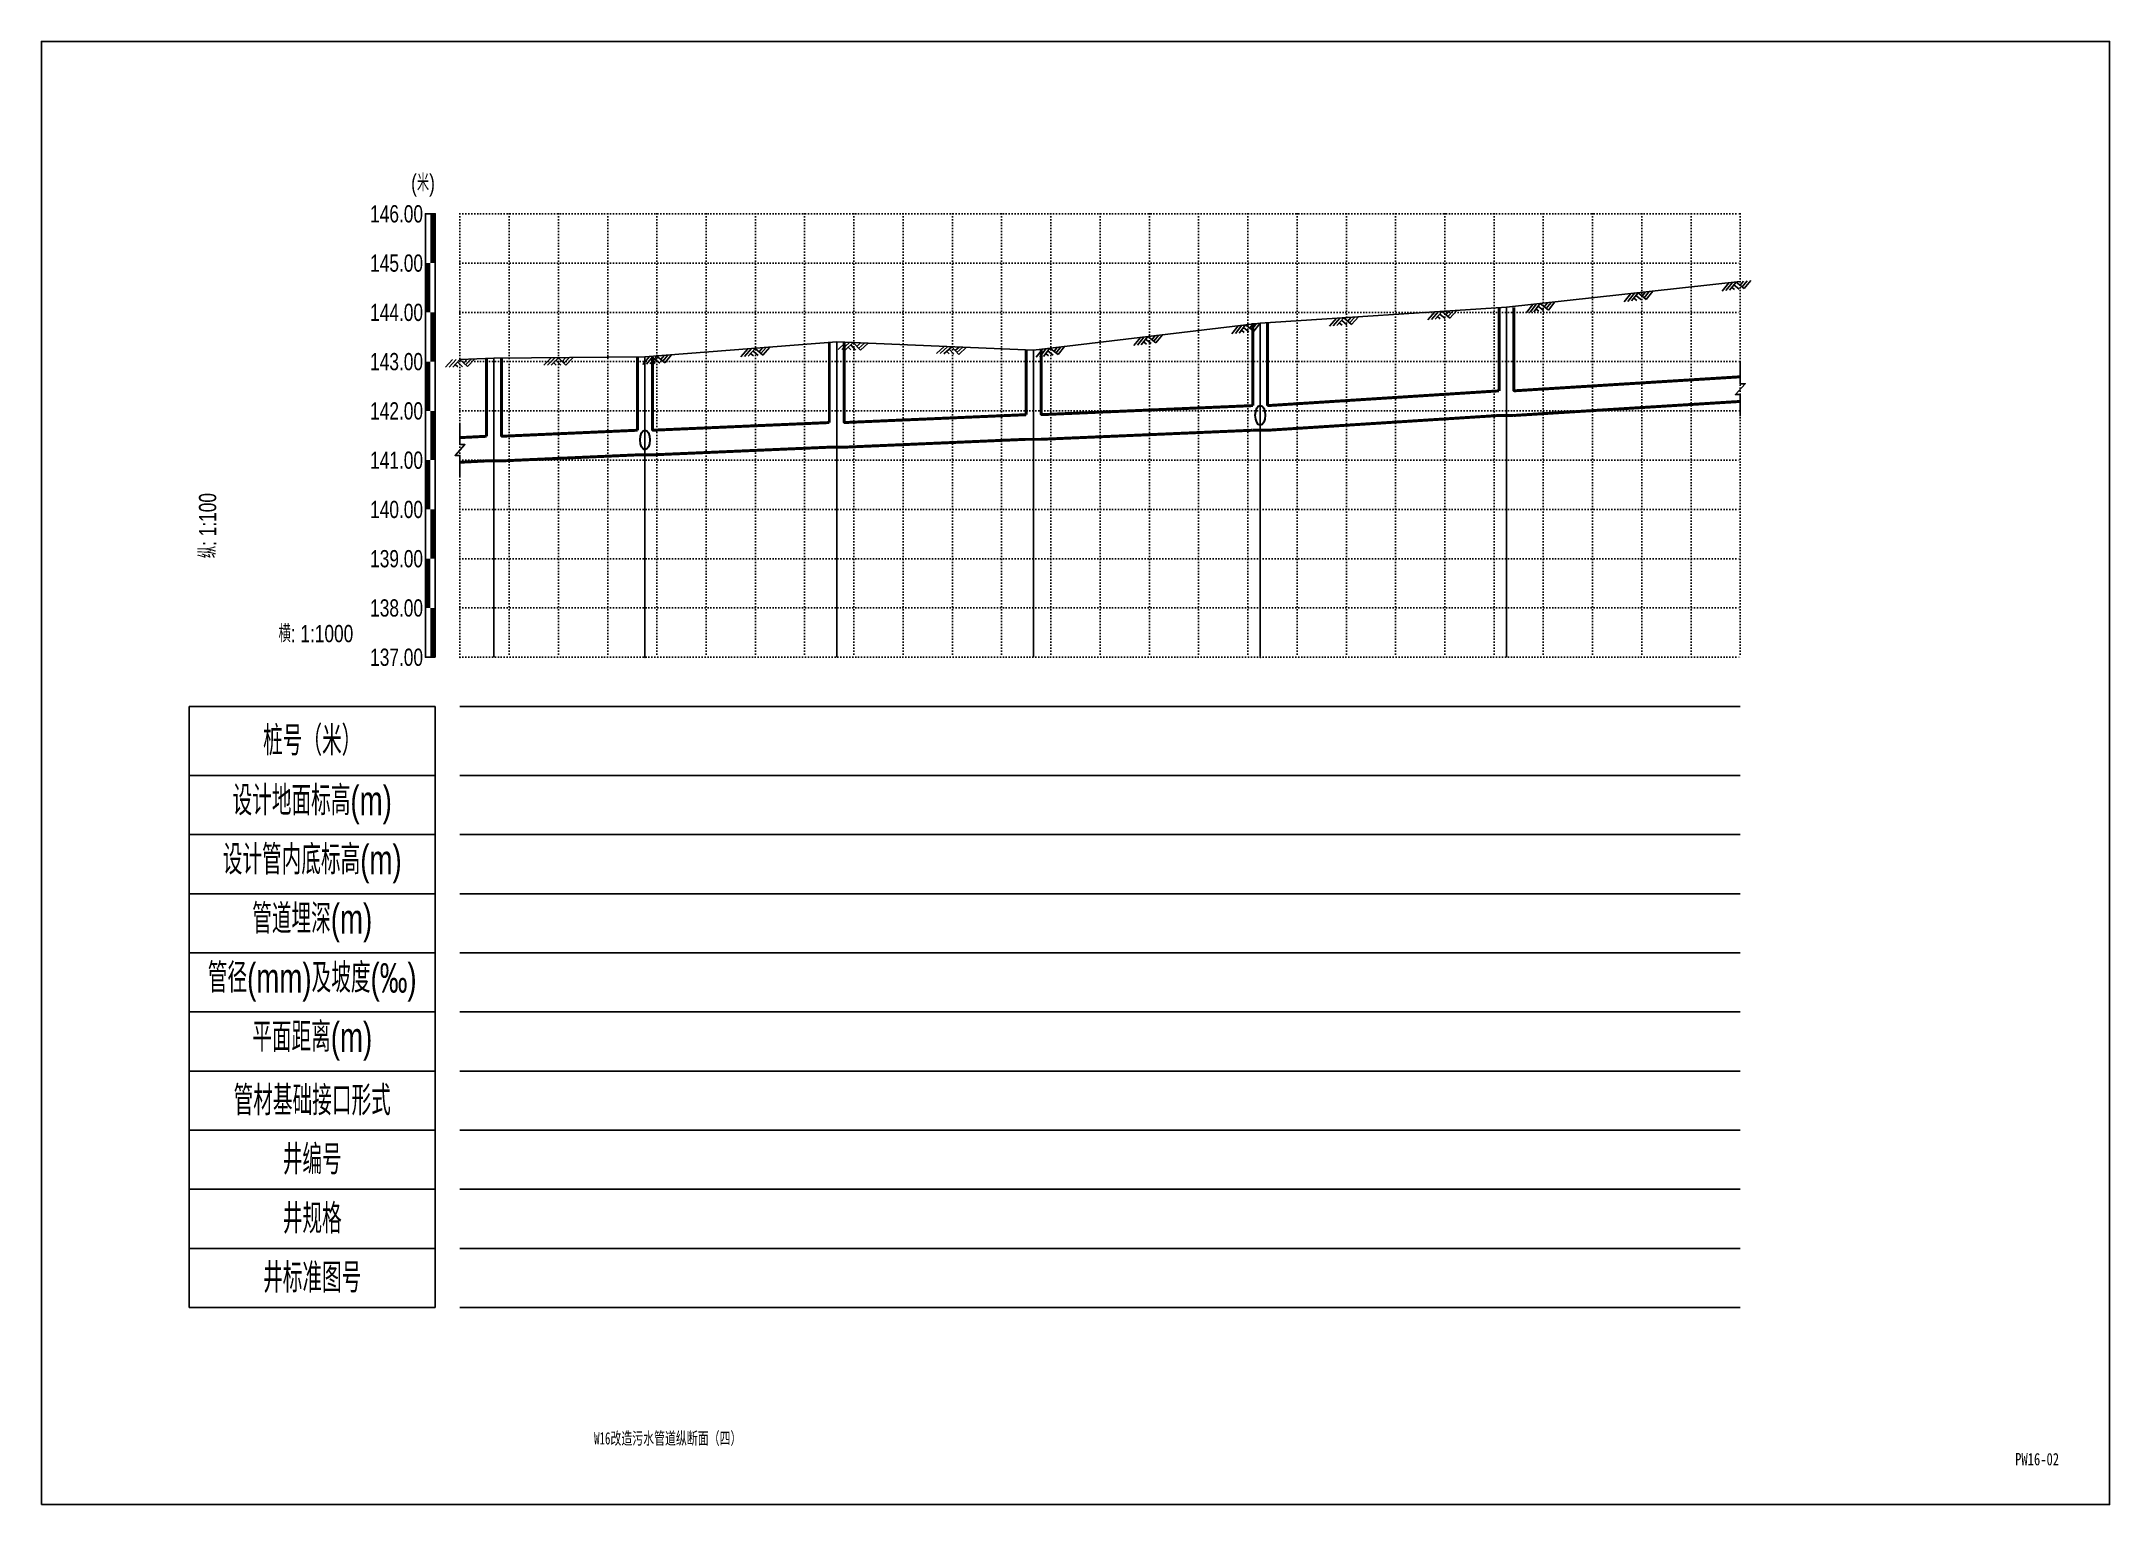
# Model space of a CAD drawing. Extents: x 529262 to 576451, y 2694391 to 2717535.
# Drawn here: x 571871.3 to 572291.3, y 2709446.5 to 2709743.5 of the extents above; entities that cross this region are included whole.
import ezdxf
from ezdxf.enums import TextEntityAlignment as Align

# ---------------------------------------------------------------- set-up
doc = ezdxf.new("R2010")
doc.units = 0
doc.linetypes.add('DOT', pattern=[6.35, 0, -6.35])
for name, color, linetype in [('GPSCOMMON', 7, 'Continuous'), ('P-说明', 7, 'Continuous'), ('图框线', 7, 'Continuous'), ('纵断_分栏线', 5, 'Continuous'), ('纵断_地面线', 3, 'Continuous'), ('纵断_标注', 2, 'Continuous'), ('纵断_标注_支管', 2, 'Continuous'), ('纵断_表头', 2, 'Continuous'), ('纵断_设计线', 1, 'Continuous'), ('纵断_高程网格', 8, 'DOT')]:
    doc.layers.add(name, color=color, linetype=linetype)
doc.layers.add('纵断污水井', color=7, linetype='Continuous', lineweight=60)
doc.layers.add('纵断污水管', color=224, linetype='Continuous', lineweight=60)
doc.styles.add('JieTuHzTxt', font='smsim.shx', dxfattribs={"width": 0.7, "bigfont": 'smfs.shx'})
doc.styles.add('SEMDI', font='smsim.shx', dxfattribs={"width": 0.75, "bigfont": 'smfs.shx'})
doc.styles.add('宋体', font='', dxfattribs={"width": 0.75})
doc.styles.get('宋体').set_extended_font_data('SimSun')

msp = doc.modelspace()

# ---------------------------------------------------------------- texts
at = {"layer": 'P-说明', "style": '宋体'}
for s, width, p in [('W16改造污水管道纵断面（四）', 0.65, (571998.466, 2709459.979)), ('PW16-02', 0.75, (572276.54, 2709455.749))]:
    msp.add_text(s, height=2.5, dxfattribs=dict(at, width=width)).set_placement(p, align=Align.MIDDLE_CENTER)
at = {"layer": '纵断_标注', "style": 'SEMDI', "width": 0.75}
msp.add_text('纵: 1:100', height=3.5, rotation=90, dxfattribs=at).set_placement((571903.269, 2709651.851), align=Align.TOP_RIGHT)
msp.add_text('横: 1:1000', height=3.5, dxfattribs=at).set_placement((571934.603, 2709620.518), align=Align.BOTTOM_RIGHT)
at = {"layer": '纵断_表头', "style": 'SEMDI', "width": 0.75}
msp.add_text('(米)', height=3.5, dxfattribs=at).set_placement((571948.769, 2709712.018), align=Align.BOTTOM_CENTER)
for s, p in [('146.00', (571948.769, 2709708.518)), ('145.00', (571948.769, 2709698.518)), ('144.00', (571948.769, 2709688.518)), ('143.00', (571948.769, 2709678.518)), ('142.00', (571948.769, 2709668.518)), ('141.00', (571948.769, 2709658.518)), ('140.00', (571948.769, 2709648.518)), ('139.00', (571948.769, 2709638.518)), ('138.00', (571948.769, 2709628.518)), ('137.00', (571948.769, 2709618.518))]:
    msp.add_text(s, height=3.5, dxfattribs=at).set_placement(p, align=Align.MIDDLE_RIGHT)

# ---------------------------------------------------------------- blocks, each defined once
blk = doc.blocks.new('A3WK')
at = {"layer": '图框线'}
blk.add_lwpolyline([(0, 0), (420, 0), (420, 297), (0, 297), (0, 0)], dxfattribs=at)
blk = doc.blocks.new('市政排水（YZ）_zdbt')
at = {"color": 0, "linetype": 'ByBlock', "lineweight": -2}
for p, q in [((-50, 0), (0, 0)), ((-50, -122), (-50, 0)), ((0, -122), (0, 0)), ((-50, -14), (0, -14)), ((-50, -26), (0, -26)), ((-50, -38), (0, -38)), ((-50, -50), (0, -50)), ((-50, -62), (0, -62)), ((-50, -74), (0, -74)), ((-50, -86), (0, -86)), ((-50, -98), (0, -98)), ((-50, -110), (0, -110)), ((-50, -122), (0, -122))]:
    blk.add_line(p, q, dxfattribs=at)
at = {"color": 0, "linetype": 'ByBlock', "lineweight": -2, "char_height": 6, "attachment_point": 5, "style": 'JieTuHzTxt'}
for s, insert in [('桩号（米）', (-25, -7)), ('设计地面标高(m)', (-25, -20)), ('设计管内底标高(m)', (-25, -32)), ('管道埋深(m)', (-25, -44)), ('管径(mm)及坡度(‰)', (-25, -56)), ('平面距离(m)', (-25, -68)), ('管材基础接口形式', (-25, -80)), ('井编号', (-25, -92)), ('井规格', (-25, -104)), ('井标准图号', (-25, -116))]:
    blk.add_mtext(s, dxfattribs=dict(at, insert=insert))
blk = doc.blocks.new('VSDesignLineBlock')
at = {"color": 0, "linetype": 'Continuous'}
for p, q in [((-1.5, 0), (-3, -1.5)), ((-0.75, 0), (-2.25, -1.5)), ((0, 0), (-1.5, -1.5)), ((0, 0), (1.5, -1.5)), ((1.5, 0), (0.75, -0.75)), ((2.25, 0), (1.12, -1.12)), ((3, 0), (1.5, -1.5)), ((-0.98, -0.98), (-0.46, -1.5)), ((-0.5, -0.5), (0.5, -1.5))]:
    blk.add_line(p, q, dxfattribs=at)

# ---------------------------------------------------------------- linework, layer by layer
for p in [(572170.274, 2709672.587), (572074.27, 2709667.749), (572120.282, 2709669.588), (571956.269, 2709663.089), (571964.68, 2709663.366), (571995.341, 2709664.592), (572034.275, 2709666.149)]:
    msp.add_point(p)
at = {"layer": 'GPSCOMMON'}
msp.add_point((571956.269, 2709618.518), dxfattribs=at)
at = {"layer": '纵断_分栏线'}
for p, q in [((571956.269, 2709608.518), (572216.269, 2709608.518)), ((571956.269, 2709594.518), (572216.269, 2709594.518)), ((571956.269, 2709582.518), (572216.269, 2709582.518)), ((571956.269, 2709570.518), (572216.269, 2709570.518)), ((571956.269, 2709558.518), (572216.269, 2709558.518)), ((571956.269, 2709546.518), (572216.269, 2709546.518)), ((571956.269, 2709534.518), (572216.269, 2709534.518)), ((571956.269, 2709522.518), (572216.269, 2709522.518)), ((571956.269, 2709510.518), (572216.269, 2709510.518)), ((571956.269, 2709498.518), (572216.269, 2709498.518)), ((571956.269, 2709486.518), (572216.269, 2709486.518))]:
    msp.add_line(p, q, dxfattribs=at)
at = {"layer": '纵断_地面线'}
msp.add_lwpolyline([(571956.269, 2709678.968), (571963.18, 2709679.191), (571993.841, 2709679.465), (572032.775, 2709682.513), (572072.77, 2709680.855), (572118.782, 2709686.342), (572168.774, 2709689.548), (572216.269, 2709694.764)], dxfattribs=at)
at = {"layer": '纵断_标注'}
for p, q in [((572168.774, 2709689.548), (572168.774, 2709618.518)), ((572118.782, 2709686.342), (572118.782, 2709618.518)), ((571963.18, 2709679.191), (571963.18, 2709618.518)), ((571993.841, 2709679.465), (571993.841, 2709618.518)), ((572032.775, 2709682.513), (572032.775, 2709618.518)), ((572072.77, 2709680.855), (572072.77, 2709618.518))]:
    msp.add_line(p, q, dxfattribs=at)
for points in [[(572216.269, 2709678.437), (572216.269, 2709674.037), (572217.269, 2709674.037), (572215.269, 2709671.837), (572216.269, 2709671.837), (572216.269, 2709667.437)], [(571956.269, 2709666.089), (571956.269, 2709661.689), (571957.269, 2709661.689), (571955.269, 2709659.489), (571956.269, 2709659.489), (571956.269, 2709655.089)]]:
    msp.add_lwpolyline(points, dxfattribs=at)
for points in [[(571901.269, 2709618.518, 0, 0, 0), (571901.269, 2709643.851, 1, 0, 0), (571901.269, 2709651.851, 0, 0, 0)], [(571901.269, 2709618.518, 0, 0, 0), (571926.603, 2709618.518, 1, 0, 0), (571934.603, 2709618.518, 0, 0, 0)]]:
    msp.add_lwpolyline(points, format="xyseb", dxfattribs=at)
at = {"layer": '纵断_标注_支管'}
for p in [(571993.841, 2709618.518), (572118.782, 2709618.518)]:
    msp.add_point(p, dxfattribs=at)
at = {"layer": '纵断_表头', "const_width": 1}
for points in [[(571950.769, 2709698.518), (571950.769, 2709708.518)], [(571949.769, 2709688.518), (571949.769, 2709698.518)], [(571950.769, 2709678.518), (571950.769, 2709688.518)], [(571949.769, 2709668.518), (571949.769, 2709678.518)], [(571950.769, 2709658.518), (571950.769, 2709668.518)], [(571949.769, 2709648.518), (571949.769, 2709658.518)], [(571950.769, 2709638.518), (571950.769, 2709648.518)], [(571949.769, 2709628.518), (571949.769, 2709638.518)], [(571950.769, 2709618.518), (571950.769, 2709628.518)]]:
    msp.add_lwpolyline(points, dxfattribs=at)
at = {"layer": '纵断_表头'}
msp.add_lwpolyline([(571951.269, 2709618.518), (571949.269, 2709618.518), (571949.269, 2709708.518), (571951.269, 2709708.518), (571951.269, 2709618.518)], dxfattribs=at)
at = {"layer": '纵断_设计线'}
msp.add_lwpolyline([(571956.269, 2709678.968), (571963.18, 2709679.191), (571993.841, 2709679.465), (572032.775, 2709682.513), (572072.77, 2709680.855), (572118.782, 2709686.342), (572168.774, 2709689.548), (572216.269, 2709694.764)], dxfattribs=at)
at = {"layer": '纵断_高程网格', "ltscale": 0.0787}
for p, q in [((571956.269, 2709708.518), (572216.269, 2709708.518)), ((571956.269, 2709708.518), (571956.269, 2709618.518)), ((571966.269, 2709708.518), (571966.269, 2709618.518)), ((571976.269, 2709708.518), (571976.269, 2709618.518)), ((571986.269, 2709708.518), (571986.269, 2709618.518)), ((571996.269, 2709708.518), (571996.269, 2709618.518)), ((572006.269, 2709708.518), (572006.269, 2709618.518)), ((572016.269, 2709708.518), (572016.269, 2709618.518)), ((572026.269, 2709708.518), (572026.269, 2709618.518)), ((572036.269, 2709708.518), (572036.269, 2709618.518)), ((572046.269, 2709708.518), (572046.269, 2709618.518)), ((572056.269, 2709708.518), (572056.269, 2709618.518)), ((572066.269, 2709708.518), (572066.269, 2709618.518)), ((572076.269, 2709708.518), (572076.269, 2709618.518)), ((572086.269, 2709708.518), (572086.269, 2709618.518)), ((572096.269, 2709708.518), (572096.269, 2709618.518)), ((572106.269, 2709708.518), (572106.269, 2709618.518)), ((572116.269, 2709708.518), (572116.269, 2709618.518)), ((572126.269, 2709708.518), (572126.269, 2709618.518)), ((572136.269, 2709708.518), (572136.269, 2709618.518)), ((572146.269, 2709708.518), (572146.269, 2709618.518)), ((572156.269, 2709708.518), (572156.269, 2709618.518)), ((572166.269, 2709708.518), (572166.269, 2709618.518)), ((572176.269, 2709708.518), (572176.269, 2709618.518)), ((572186.269, 2709708.518), (572186.269, 2709618.518)), ((572196.269, 2709708.518), (572196.269, 2709618.518)), ((572206.269, 2709708.518), (572206.269, 2709618.518)), ((572216.269, 2709708.518), (572216.269, 2709618.518)), ((571956.269, 2709698.518), (572216.269, 2709698.518)), ((571956.269, 2709688.518), (572216.269, 2709688.518)), ((571956.269, 2709678.518), (572216.269, 2709678.518)), ((571956.269, 2709668.518), (572216.269, 2709668.518)), ((571956.269, 2709658.518), (572216.269, 2709658.518)), ((571956.269, 2709648.518), (572216.269, 2709648.518)), ((571956.269, 2709638.518), (572216.269, 2709638.518)), ((571956.269, 2709628.518), (572216.269, 2709628.518)), ((571956.269, 2709618.518), (572216.269, 2709618.518))]:
    msp.add_line(p, q, dxfattribs=at)
at = {"layer": '纵断污水井', "const_width": 0.6}
for points in [[(572167.274, 2709689.548), (572167.274, 2709672.587)], [(572170.274, 2709689.548), (572170.274, 2709672.588)], [(572117.282, 2709686.342), (572117.282, 2709669.59)], [(572120.282, 2709686.342), (572120.282, 2709669.588)], [(571961.68, 2709679.191), (571961.68, 2709663.366)], [(571964.68, 2709679.191), (571964.68, 2709663.368)], [(571992.341, 2709679.465), (571992.341, 2709664.592)], [(571995.341, 2709679.465), (571995.341, 2709664.588)], [(572031.275, 2709682.513), (572031.275, 2709666.149)], [(572034.275, 2709682.513), (572034.275, 2709666.148)], [(572071.27, 2709680.855), (572071.27, 2709667.749)], [(572074.27, 2709680.855), (572074.27, 2709667.748)], [(572167.274, 2709667.588), (572170.274, 2709667.588)], [(572071.27, 2709662.748), (572074.27, 2709662.748)], [(572117.282, 2709664.588), (572120.282, 2709664.588)], [(571961.68, 2709658.368), (571964.68, 2709658.368)], [(571992.341, 2709659.588), (571995.341, 2709659.588)], [(572031.275, 2709661.148), (572034.275, 2709661.148)]]:
    msp.add_lwpolyline(points, dxfattribs=at)
at = {"layer": '纵断污水管', "const_width": 0.6}
for points in [[(572170.274, 2709672.587), (572216.269, 2709675.437)], [(572120.282, 2709669.588), (572167.274, 2709672.587)], [(572170.274, 2709667.587), (572216.269, 2709670.437)], [(572034.275, 2709666.149), (572071.27, 2709667.749)], [(572074.27, 2709667.749), (572117.282, 2709669.59)], [(572120.282, 2709664.588), (572167.274, 2709667.587)], [(571956.269, 2709663.089), (571961.68, 2709663.366)], [(571964.68, 2709663.366), (571992.341, 2709664.592)], [(571995.341, 2709664.592), (572031.275, 2709666.149)], [(572034.275, 2709661.149), (572071.27, 2709662.749)], [(572074.27, 2709662.749), (572117.282, 2709664.59)], [(571956.269, 2709658.089), (571961.68, 2709658.366)], [(571964.68, 2709658.366), (571992.341, 2709659.592)], [(571995.341, 2709659.592), (572031.275, 2709661.149)]]:
    msp.add_lwpolyline(points, dxfattribs=at)
at = {"layer": '纵断污水管', "lineweight": 30}
for centre in [(572118.782, 2709667.628), (571993.841, 2709662.632)]:
    msp.add_ellipse(centre, major_axis=(0, 2), ratio=0.5, dxfattribs=at)

# ---------------------------------------------------------------- block references
at = {"layer": '纵断_标注'}
for p, rotation in [((572195.522, 2709692.486), 6.26769638108127), ((572215.402, 2709694.669), 6.26769638108127), ((572135.75, 2709687.43), 3.668928001339113), ((572155.709, 2709688.71), 3.668928001339113), ((572175.641, 2709690.302), 6.26769638108127), ((572095.947, 2709683.619), 6.80018074530975), ((572115.806, 2709685.987), 6.80018074530975), ((571976.265, 2709679.308), 0.5116824796663444), ((571996.257, 2709679.654), 4.47576303612979), ((572016.196, 2709681.215), 4.47576303612979), ((572036.143, 2709682.373), 357.6273957450478), ((572056.125, 2709681.545), 357.6273957450478), ((572076.088, 2709681.251), 6.80018074530975), ((571956.269, 2709678.968), 1.849109141522205)]:
    msp.add_blockref('VSDesignLineBlock', p, dxfattribs=dict(at, rotation=rotation))
at = {"layer": '纵断_表头'}
for name, p in [('A3WK', (571871.268, 2709446.518)), ('A3WK', (571871.269, 2709446.519)), ('市政排水（YZ）_zdbt', (571951.269, 2709608.518))]:
    msp.add_blockref(name, p, dxfattribs=at)

msp.set_redraw_order([(e.dxf.handle, doc.entitydb.next_handle()) for e in msp.query("TEXT MTEXT ATTDEF DIMENSION ARC_DIMENSION")])  # texts and dimensions are drawn at this point

doc.saveas('drawing.dxf')
